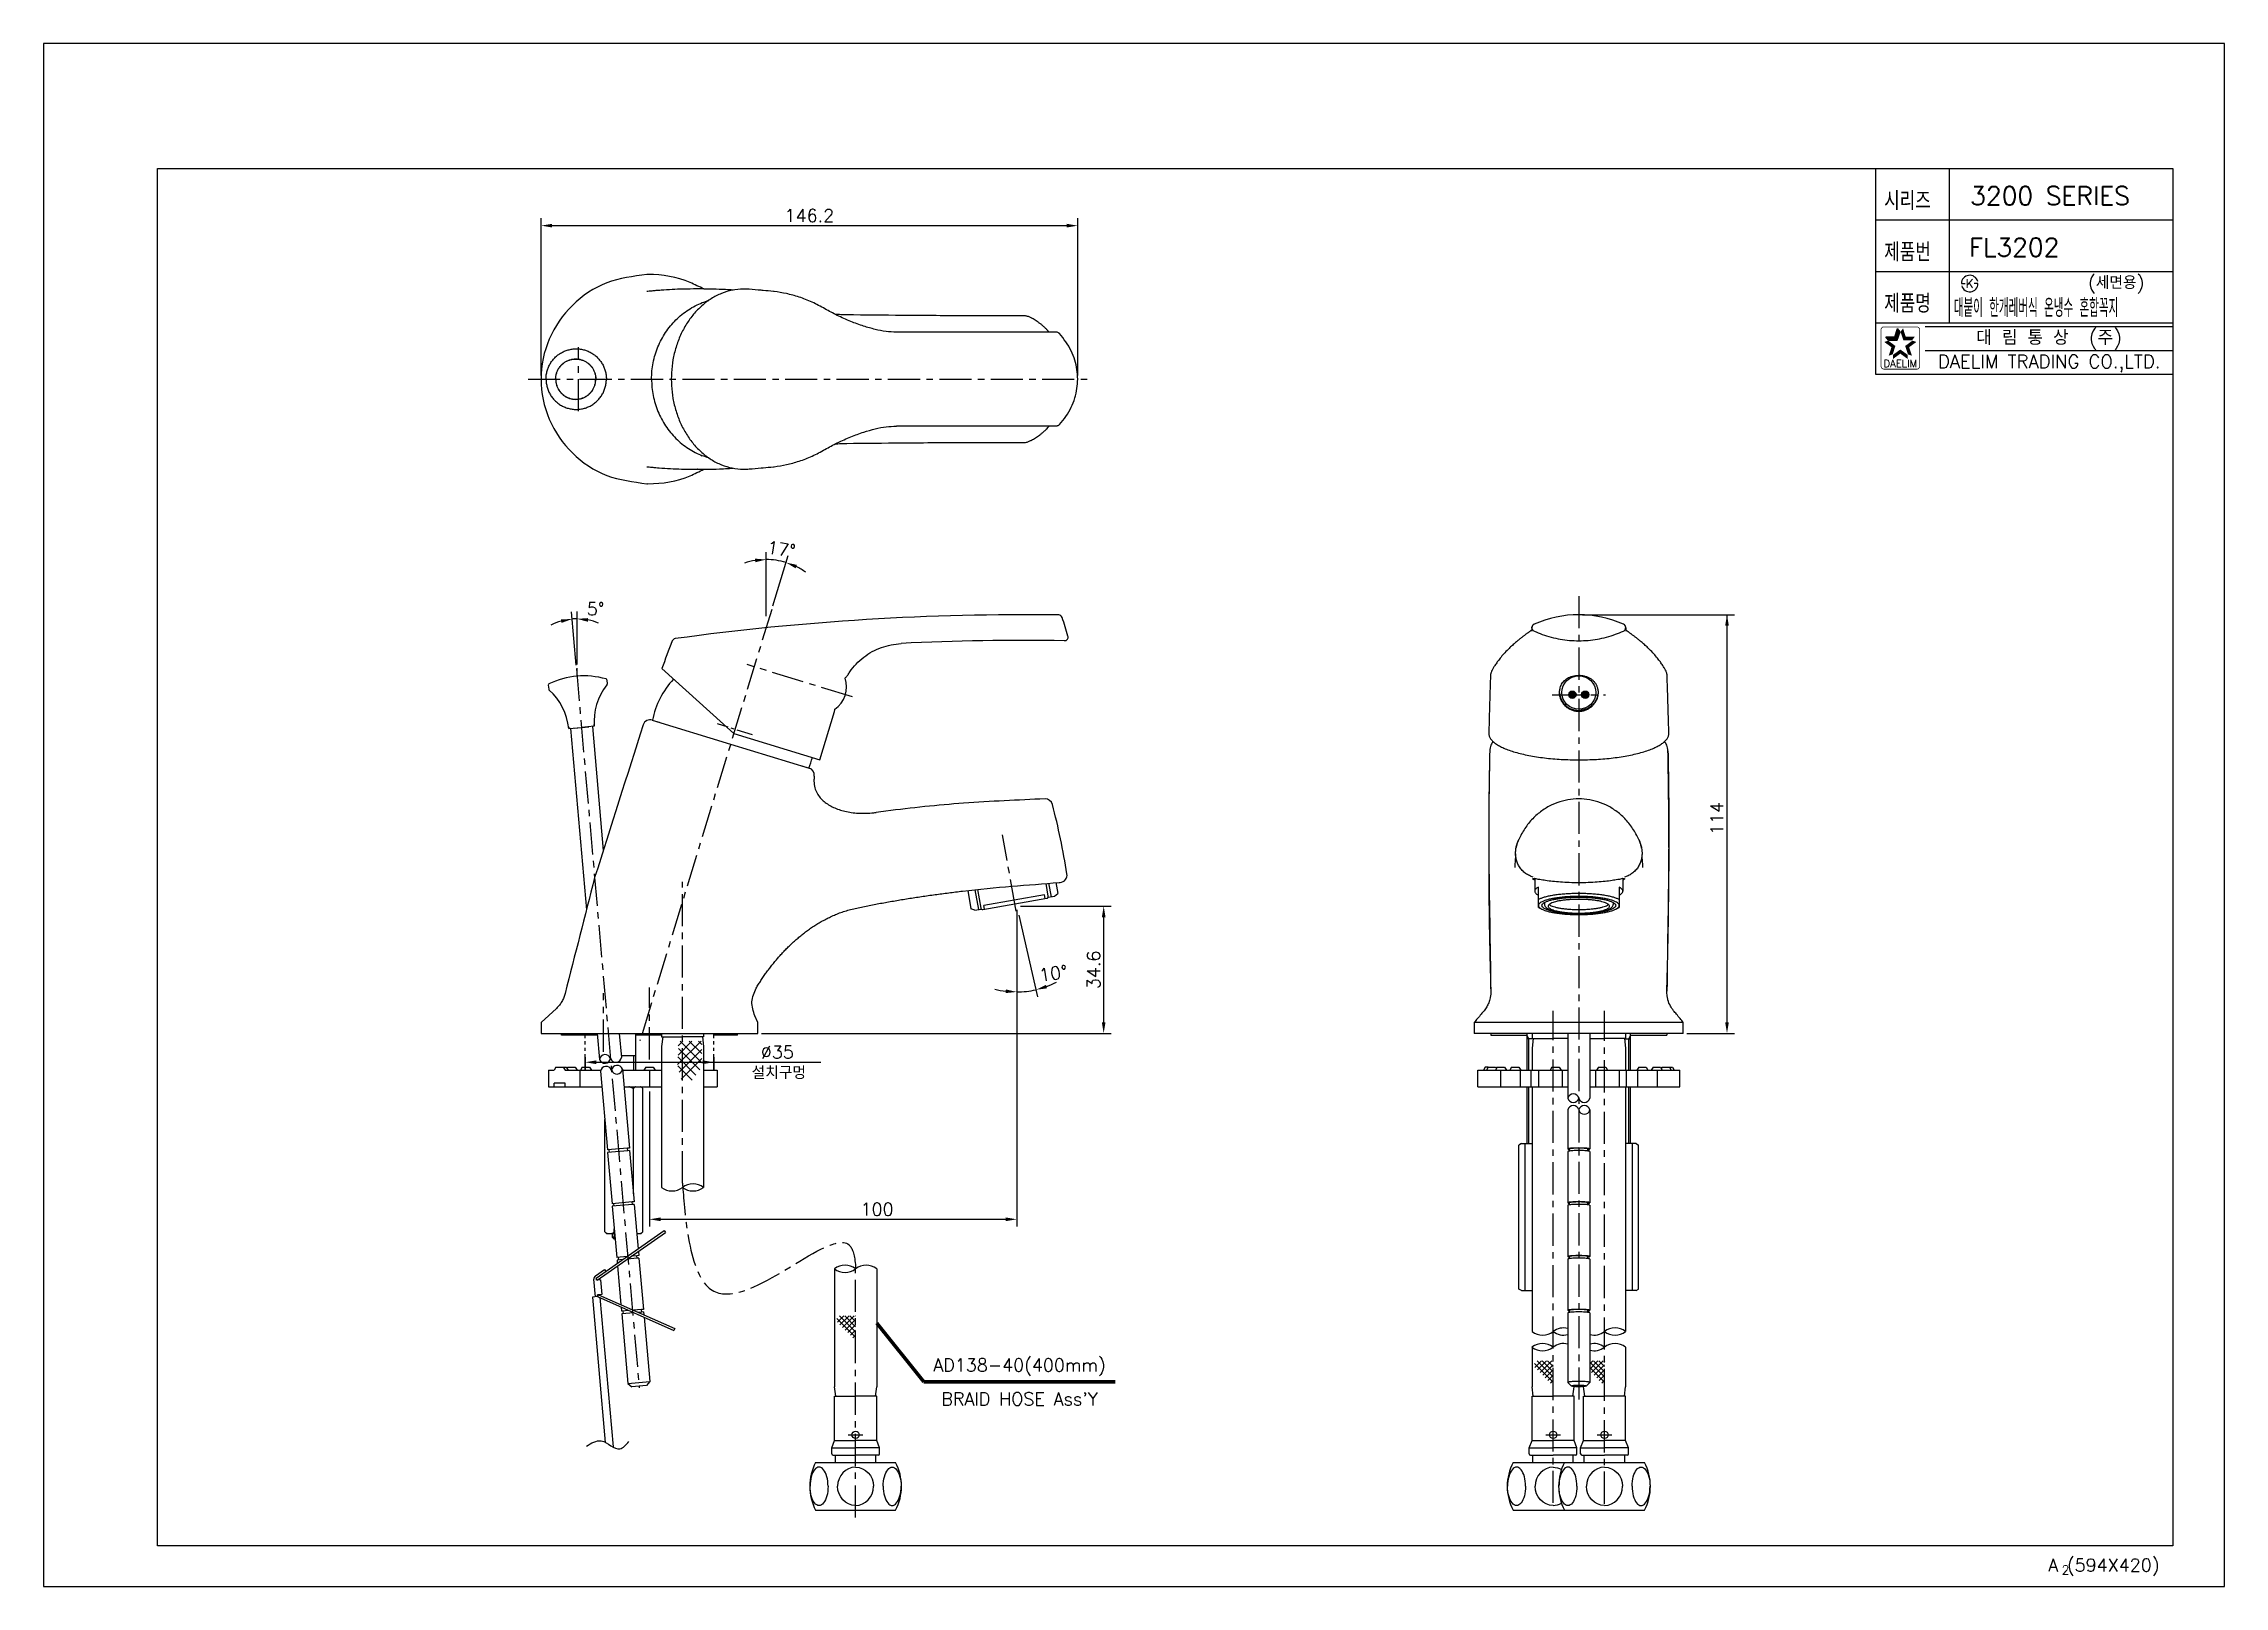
# Model space of a CAD drawing. Extents: x -5 to 589, y 15 to 435.
import ezdxf
from ezdxf.enums import TextEntityAlignment as Align

# ---------------------------------------------------------------- set-up
doc = ezdxf.new("R2010")
doc.units = 0
doc.header["$LTSCALE"] = 7
doc.header["$MEASUREMENT"] = 0
doc.linetypes.add('CENTER', pattern=[2, 1.25, -0.25, 0.25, -0.25])
doc.linetypes.add('PHANTOM', pattern=[2.5, 1.25, -0.25, 0.25, -0.25, 0.25, -0.25])
doc.layers.get('0').update_dxf_attribs({"color": 2, "linetype": 'CONTINUOUS'})
for name, color, linetype in [('CL', 1, 'CENTER'), ('DIM', 2, 'CONTINUOUS'), ('DWG', 7, 'CONTINUOUS'), ('PH', 3, 'PHANTOM')]:
    doc.layers.add(name, color=color, linetype=linetype)
doc.styles.add('GHS', font='ROMANS', dxfattribs={"bigfont": 'GHS'})
doc.styles.add('HAN', font='TXT.shx', dxfattribs={"bigfont": 'GHS.shx'})
doc.styles.add('ROMANS', font='romans')
doc.dimstyles.new('STANDARD$7', dxfattribs={"dimtxt": 3.5, "dimasz": 3, "dimexe": 1, "dimexo": 0.0625, "dimgap": 1, "dimtad": 1, "dimdec": 4, "dimzin": 0, "dimdsep": 46, "dimtxsty": 'GHS', "dimcen": 1, "dimclrt": 2, "dimadec": 0, "dimazin": 0, "dimtfac": 1, "dimtdec": 4, "dimtofl": 0, "dimtmove": 0, "dimatfit": 3, "dimfxl": 0, "dimtolj": 1, "dimtzin": 0, "dimarcsym": 0})

msp = doc.modelspace()

# ---------------------------------------------------------------- texts
at = {"color": 7, "style": 'GHS'}
for s, p in [('3200 SERIES', (541.51, 393.58)), ('FL3202', (531.74, 379.58))]:
    msp.add_text(s, height=5, dxfattribs=at).set_placement(p, align=Align.MIDDLE)
at = {"style": 'GHS'}
msp.add_text('(세면용)', height=3.5, dxfattribs=at).set_placement((551.88, 368.18))
at = {"style": 'GHS', "width": 0.5}
msp.add_text('대붙이 한개레버식 온냉수 혼합꼭지', height=5, dxfattribs=at).set_placement((515.29, 360.56))
at = {"layer": 'DIM', "char_height": 3.5, "attachment_point": 5, "style": 'GHS'}
for s, insert in [('\\A1;146.2', (203.58, 388.2)), ('\\A1;%%C35', (194.87, 160.44)), ('설치구멍', (195.26, 154.83)), ('\\A1;100', (222.01, 117.68)), ('AD138-40(400mm)', (260.81, 74.67)), ("BRAID HOSE Ass'Y", (260.81, 66.03))]:
    msp.add_mtext(s, dxfattribs=dict(at, insert=insert))
for s, insert, rotation in [('\\A1;17%%D', (195.94, 297.37), 351.5), ('\\A1;5%%D', (145.36, 281.12), 0.23377), ('114', (450.77, 224.06), 90), ('\\A1;34.6', (280.99, 182.85), 90), ('10%%d', (270.03, 181.89), 8)]:
    msp.add_mtext(s, dxfattribs=dict(at, insert=insert, rotation=rotation))

# ---------------------------------------------------------------- blocks, each defined once
blk = doc.blocks.new('KS')
at = {"layer": 'DIM'}
for p, q in [((-2.25, 0), (-1.75, 0)), ((-1.75, 0), (-1.25, 0)), ((1.75, 0), (1.25, 0)), ((2.25, 0), (1.75, 0))]:
    blk.add_line(p, q, dxfattribs=at)
for start, end in [(15, 180), (195, 0)]:
    blk.add_arc((0, 0), 2.25, start, end, dxfattribs=at)
at = {"layer": 'DIM', "style": 'HAN'}
blk.add_text('K', height=2.39, dxfattribs=at).set_placement((0, 0), align=Align.MIDDLE)
blk = doc.blocks.new('BORDER')
for p, q in [((1, 1), (0, 1)), ((0, 1), (0, 0)), ((1, 0), (1, 1)), ((0, 0), (1, 0))]:
    blk.add_line(p, q)
blk = doc.blocks.new('양식')
at = {"color": 4}
for p, q in [((1219, 386), (1768, 386)), ((1219, 11), (1219, 386)), ((1768, 386), (1768, 11)), ((1768, 11), (1219, 11))]:
    blk.add_line(p, q, dxfattribs=at)
at = {"color": 7}
for p, q in [((1687, 386), (1687, 330)), ((1707, 386), (1707, 344)), ((1687, 372), (1768, 372)), ((1687, 358), (1768, 358)), ((1687, 344), (1768, 344)), ((1687, 330), (1768, 330))]:
    blk.add_line(p, q, dxfattribs=at)
at = {"color": 2}
for p, q in [((1689.81, 340.18), (1692.24, 340.18)), ((1690.48, 339.27), (1689.81, 340.18)), ((1690.48, 339.27), (1692.9, 339.27)), ((1692.24, 340.18), (1692.99, 342.49)), ((1692.9, 339.27), (1693.65, 341.57)), ((1693.65, 341.57), (1692.99, 342.49))]:
    blk.add_line(p, q, dxfattribs=at)
at = {"color": 2, "linetype": 'Continuous'}
for p, q in [((1700.5, 343), (1768, 343)), ((1700.5, 336.5), (1768, 336.5))]:
    blk.add_line(p, q, dxfattribs=at)
at = {"color": 2, "linetype": 'Continuous', "const_width": 0.2}
for points in [[(1688.48, 342.13, -0.414214), (1689.23, 342.88)], [(1688.48, 332.13), (1688.48, 342.13, -1)], [(1689.23, 342.88), (1698.23, 342.88, -0.414214), (1698.98, 342.13, 0.043396)], [(1698.98, 342.13), (1698.98, 332.13, -0.414214), (1698.23, 331.38)], [(1698.23, 331.38), (1689.48, 331.38, -0.414214), (1688.48, 332.13, 0.672398)]]:
    blk.add_lwpolyline(points, format="xyb", dxfattribs=at)
at = {"color": 2}
for points in [[(1691.32, 337.35), (1692.4, 337.7), (1689.36, 338.78), (1690.43, 339.13)], [(1689.81, 340.18), (1690.48, 339.27), (1692.24, 340.18), (1692.9, 339.27)], [(1692.24, 340.18), (1692.9, 339.27), (1692.99, 342.49), (1693.65, 341.57)], [(1694.47, 342.49), (1693.8, 341.57), (1695.22, 340.18), (1694.55, 339.27)], [(1695.22, 340.18), (1694.55, 339.27), (1697.64, 340.18), (1696.98, 339.27)], [(1698.1, 338.78), (1697.02, 339.13), (1696.14, 337.35), (1695.06, 337.7)], [(1690.57, 335.05), (1691.65, 335.4), (1691.32, 337.35), (1692.4, 337.7)], [(1693.73, 335.6), (1693.73, 336.73), (1691.77, 334.18), (1691.77, 335.31)], [(1695.69, 334.18), (1695.69, 335.31), (1693.73, 335.6), (1693.73, 336.73)], [(1696.14, 337.35), (1695.06, 337.7), (1696.89, 335.05), (1695.81, 335.4)]]:
    blk.add_solid(points, dxfattribs=at)
at = {"xscale": 594, "yscale": 420, "zscale": 594}
blk.add_blockref('BORDER', (1188, 0), dxfattribs=at)
at = {"layer": 'DIM', "color": 4}
blk.add_blockref('KS', (1712.63, 354.68), dxfattribs=at)
at = {"color": 7, "linetype": 'Continuous'}
for s, height, style, p in [('대 림 통 상  (주)', 4, 'GHS', (1734.26, 339.7)), ('DAELIM TRADING CO.,LTD.', 3.6, 'ROMANS', (1734.26, 332.93))]:
    blk.add_text(s, height=height, dxfattribs=dict(at, style=style)).set_placement(p, align=Align.MIDDLE)
at = {"color": 2, "linetype": 'Continuous', "style": 'ROMANS'}
blk.add_text('DAELIM', height=2, dxfattribs=at).set_placement((1693.73, 331.93), align=Align.CENTER)
at = {"color": 7, "style": 'GHS'}
for s, height, p in [('A (594X420)', 3.5, (1734.01, 4.03)), ('2', 2.5, (1737.67, 3.19))]:
    blk.add_text(s, height=height, dxfattribs=at).set_placement(p)
at = {"layer": 'DIM', "style": 'GHS', "width": 0.8}
for s, p in [('시리즈', (1689.34, 374.73)), ('제품번', (1689.34, 360.73)), ('제품명', (1689.34, 346.73))]:
    blk.add_text(s, height=5, dxfattribs=at).set_placement(p)

# ---------------------------------------------------------------- hatches: boundary and pattern name
at = {"layer": 'DWG'}
h = msp.add_hatch(color=1, dxfattribs=at)
h.paths.add_polyline_path([(410.41, 257.75, 1), (412.41, 257.75)])
h.paths.add_polyline_path([(412.41, 257.75, 1), (410.41, 257.75)])
h = msp.add_hatch(color=5, dxfattribs=at)
h.paths.add_polyline_path([(413.91, 257.75, 1), (415.91, 257.75)])
h.paths.add_polyline_path([(415.91, 257.75, 1), (413.91, 257.75)])

# ---------------------------------------------------------------- linework, layer by layer
at = {"layer": 'CL', "color": 2, "linetype": 'CENTER'}
msp.add_line((140.71, 334.91), (140.71, 352.41), dxfattribs=at)
at = {"layer": 'CL'}
for p, q in [((126.99, 343.66), (280.47, 343.66)), ((193.31, 280.94), (157.41, 163.53)), ((140.11, 264.78), (157.24, 69.03)), ((215.29, 257.16), (186.63, 265.93)), ((405.91, 257.75), (420.41, 257.75)), ((259.88, 198.82), (256.22, 219.6)), ((169.03, 124.74), (169.03, 206.76)), ((147.46, 160.55), (147.46, 176.49)), ((160.03, 158.48), (160.03, 178)), ((216.17, 33.74), (216.17, 101.44))]:
    msp.add_line(p, q, dxfattribs=at)
at = {"layer": 'CL', "linetype": 'CENTER'}
for p, q in [((413.16, 284.59), (413.16, 64.89)), ((406.16, 37.72), (406.16, 171.67)), ((420.16, 37.48), (420.16, 171.67))]:
    msp.add_line(p, q, dxfattribs=at)
at = {"layer": 'CL', "ltscale": 0.5}
msp.add_line((188.12, 246.86), (178.56, 249.78), dxfattribs=at)
at = {"layer": 'CL'}
msp.add_open_spline([(169.03, 124.74), (169.39, 119.9), (171.38, 75.98), (207.82, 112.31), (215.87, 108.02), (216.17, 101.44)], degree=3, knots=[0, 0, 0, 0, 24.64632, 60.35232, 70.475896, 70.475896, 70.475896, 70.475896], dxfattribs=at)
at = {"layer": 'DIM'}
for p, q in [((130.49, 344.66), (130.49, 387.45)), ((276.66, 344.66), (276.66, 387.45)), ((133.49, 385.45), (273.66, 385.45)), ((191.79, 279.1), (191.79, 296.54)), ((193.61, 281.9), (197.81, 295.64)), ((140.03, 265.78), (138.75, 280.33)), ((140.29, 265.97), (140.29, 280.4)), ((414.16, 279.52), (455.52, 279.52)), ((453.52, 279.59), (453.52, 168.53)), ((140.29, 262.79), (140.29, 264.97)), ((260.06, 199.17), (260.06, 112.93)), ((260.63, 197.69), (265.76, 175.47)), ((261.06, 200.17), (285.74, 200.17)), ((283.74, 168.53), (283.74, 197.17)), ((190.58, 165.53), (285.74, 165.53)), ((442.62, 165.53), (455.52, 165.53)), ((142.53, 159.04), (142.53, 155.69)), ((145.53, 157.69), (206.7, 157.69)), ((177.53, 159.04), (177.53, 155.69)), ((160.03, 149.71), (160.03, 112.93)), ((163.03, 114.93), (257.06, 114.93))]:
    msp.add_line(p, q, dxfattribs=at)
for centre, radius, start, end in [((191.79, 275.98), 18.56, 99.26953, 108.53906), ((191.79, 275.98), 18.56, 73, 90), ((191.79, 275.98), 18.56, 54.46094, 63.73047), ((140.29, 262.79), 15.61, 106.02967, 117.05934), ((140.29, 262.79), 15.61, 90, 95), ((140.29, 262.79), 15.61, 67.94066, 78.97033), ((260.06, 200.17), 23.34, 290.3693, 297.7386), ((260.06, 200.17), 23.34, 255.2614, 262.6307), ((260.06, 200.17), 23.34, 270, 283)]:
    msp.add_arc(centre, radius, start, end, dxfattribs=at)
for points in [[(133.49, 385.95), (133.49, 384.95), (130.49, 385.45)], [(273.66, 385.95), (273.66, 384.95), (276.66, 385.45)], [(188.76, 294.79), (188.84, 293.8), (191.79, 294.54)], [(199.83, 292.16), (200.19, 293.09), (197.22, 293.73)], [(453.02, 276.52), (454.02, 276.52), (453.52, 279.52)], [(135.89, 278.28), (136.07, 277.3), (138.93, 278.34)], [(143.23, 277.61), (143.32, 278.6), (140.29, 278.4)], [(283.24, 197.17), (284.24, 197.17), (283.74, 200.17)], [(268.32, 177.81), (268.04, 178.76), (265.31, 177.42)], [(257.1, 177.52), (257.03, 176.52), (260.06, 176.83)], [(283.24, 168.53), (284.24, 168.53), (283.74, 165.53)], [(453.02, 168.53), (454.02, 168.53), (453.52, 165.53)], [(145.53, 158.19), (145.53, 157.19), (142.53, 157.69)], [(174.53, 158.19), (174.53, 157.19), (177.53, 157.69)], [(163.03, 115.43), (163.03, 114.43), (160.03, 114.93)], [(257.06, 115.43), (257.06, 114.43), (260.06, 114.93)]]:
    msp.add_solid(points, dxfattribs=at)
at = {"layer": 'DWG', "color": 7, "linetype": 'Continuous'}
for p, q in [((159.28, 367.51), (159.27, 367.51)), ((173.06, 368.21), (173, 368.21)), ((182.61, 367.92), (182.6, 367.92)), ((193.77, 367.52), (193.82, 367.52)), ((207.83, 362.8), (207.83, 362.8)), ((213.74, 361.15), (213.74, 361.15)), ((270.89, 356.44), (227.28, 356.44)), ((262.2, 360.89), (262.2, 360.89)), ((268.53, 356.86), (268.53, 356.86)), ((270.89, 330.88), (227.28, 330.88)), ((268.53, 330.47), (268.53, 330.47)), ((207.83, 324.53), (207.83, 324.53)), ((213.74, 326.18), (213.74, 326.18)), ((262.2, 326.44), (262.2, 326.44)), ((159.27, 319.82), (159.28, 319.82)), ((173.09, 319.11), (173.06, 319.11)), ((193.77, 319.8), (193.77, 319.8)), ((163.36, 264.85), (182.99, 247.17)), ((160.78, 250.82), (182.11, 244.3)), ((160.78, 250.82), (162.7, 250.24)), ((206.42, 240.01), (210.44, 253.16)), ((138.52, 248.58), (142.84, 199.16)), ((144.5, 249.1), (147.45, 215.38)), ((182.11, 244.3), (203.52, 237.76)), ((182.99, 247.17), (206.42, 240.01)), ((201.52, 238.37), (203.51, 237.76)), ((246.71, 204.45), (247.58, 199.48)), ((248.65, 204.66), (249.6, 199.25)), ((249.35, 204.73), (250.24, 199.66)), ((250.82, 199.26), (268.25, 202.33)), ((267.59, 203.23), (251.14, 200.33)), ((267.76, 202.24), (267.59, 203.23)), ((268.66, 202.91), (268.04, 206.39)), ((268.61, 202.6), (270.33, 202.9)), ((268.75, 206.44), (269.4, 202.74)), ((270.33, 202.9), (271.22, 203.64)), ((270.7, 206.58), (271.22, 203.64)), ((248.67, 199.08), (247.58, 199.48)), ((248.67, 199.08), (250.39, 199.38)), ((251.31, 199.34), (251.14, 200.33)), ((134.66, 172.35), (130.49, 168.53)), ((130.49, 168.53), (130.49, 165.53)), ((189.58, 168.53), (188.72, 170.3)), ((189.58, 165.53), (189.58, 168.53)), ((384.69, 168.53), (384.69, 165.53)), ((441.62, 165.53), (441.62, 168.53)), ((130.49, 165.53), (160.03, 165.53)), ((136.03, 165.03), (136.03, 165.53)), ((145.83, 165.03), (136.03, 165.03)), ((145.79, 165.53), (146.4, 158.47)), ((151.81, 165.53), (152.38, 158.99)), ((156.18, 165.53), (156.18, 155.53)), ((163.28, 165.03), (156.18, 165.03)), ((160.03, 165.53), (189.58, 165.53)), ((184.03, 165.03), (177.78, 165.03)), ((184.03, 165.03), (184.03, 165.53)), ((441.62, 165.53), (384.69, 165.53)), ((399.06, 155.53), (399.06, 165.53)), ((400.74, 164.02), (399.06, 164.02)), ((410.16, 165.53), (410.16, 147.91)), ((416.16, 165.53), (416.16, 147.91)), ((425.58, 164.02), (427.26, 164.02)), ((427.26, 155.53), (427.26, 165.53)), ((132.53, 155.53), (132.53, 151.03)), ((132.53, 155.53), (134.03, 155.53)), ((134.53, 156.33), (134.03, 155.53)), ((134.53, 156.33), (136.53, 156.33)), ((136.53, 156.33), (137.03, 155.53)), ((136.63, 156.33), (137.37, 156.33)), ((137.03, 155.53), (146.66, 155.53)), ((137.37, 156.33), (137.87, 155.53)), ((137.82, 156.33), (137.59, 155.97)), ((137.82, 156.33), (139.82, 156.33)), ((139.82, 156.33), (140.32, 155.53)), ((141.03, 155.53), (141.03, 151.03)), ((141.71, 156.33), (141.21, 155.53)), ((141.71, 156.33), (143.71, 156.33)), ((143.71, 156.33), (144.21, 155.53)), ((146.68, 155.26), (148.56, 133.82)), ((152.66, 155.79), (154.54, 134.34)), ((152.68, 155.53), (163.28, 155.53)), ((159.03, 156.33), (158.53, 155.53)), ((159.03, 156.33), (161.03, 156.33)), ((160.03, 155.53), (160.03, 151.03)), ((161.03, 156.33), (161.53, 155.53)), ((174.78, 155.53), (178.5, 155.53)), ((178.5, 155.53), (178.5, 151.03)), ((385.66, 155.53), (410.16, 155.53)), ((385.66, 151.03), (385.66, 155.53)), ((387.66, 156.33), (387.16, 155.53)), ((388.45, 156.33), (387.66, 156.33)), ((388.49, 156.33), (387.99, 155.53)), ((388.49, 156.33), (390.49, 156.33)), ((390.94, 156.33), (390.44, 155.53)), ((390.49, 156.33), (390.72, 155.97)), ((390.94, 156.33), (392.94, 156.33)), ((391.83, 155.53), (391.83, 151.03)), ((392.94, 156.33), (393.44, 155.53)), ((394.83, 156.33), (394.33, 155.53)), ((394.83, 156.33), (396.83, 156.33)), ((396.83, 156.33), (397.33, 155.53)), ((397.16, 155.53), (397.16, 151.03)), ((400.16, 151.03), (400.16, 155.53)), ((402.16, 155.53), (402.16, 151.03)), ((405.82, 156.33), (405.32, 155.53)), ((405.82, 156.33), (407.82, 156.33)), ((407.82, 156.33), (408.32, 155.53)), ((408.66, 155.53), (408.66, 151.03)), ((416.16, 155.53), (440.66, 155.53)), ((417.66, 155.53), (417.66, 151.03)), ((418.5, 156.33), (418, 155.53)), ((418.5, 156.33), (420.5, 156.33)), ((420.5, 156.33), (421, 155.53)), ((424.16, 155.53), (424.16, 151.03)), ((426.16, 151.03), (426.16, 155.53)), ((429.48, 156.33), (428.98, 155.53)), ((429.16, 155.53), (429.16, 151.03)), ((429.48, 156.33), (431.48, 156.33)), ((431.48, 156.33), (431.98, 155.53)), ((433.38, 156.33), (432.88, 155.53)), ((433.38, 156.33), (435.38, 156.33)), ((434.48, 155.53), (434.48, 151.03)), ((435.38, 156.33), (435.88, 155.53)), ((435.82, 156.33), (435.6, 155.97)), ((435.82, 156.33), (438.66, 156.33)), ((437.82, 156.33), (438.32, 155.53)), ((438.66, 156.33), (439.16, 155.53)), ((440.66, 151.03), (440.66, 155.53)), ((132.53, 151.03), (147.06, 151.03)), ((134.03, 151.03), (134.03, 152.03)), ((137.03, 152.03), (134.03, 152.03)), ((137.03, 151.03), (137.03, 152.03)), ((153.08, 151.03), (163.28, 151.03)), ((155.63, 121.83), (155.63, 150.53)), ((157.73, 151.03), (158.23, 150.53)), ((158.23, 111.53), (158.23, 150.53)), ((174.78, 151.03), (178.5, 151.03)), ((385.66, 151.03), (410.16, 151.03)), ((399.06, 135.54), (399.06, 151.03)), ((416.16, 151.03), (440.66, 151.03)), ((427.26, 135.54), (427.26, 151.03)), ((410.16, 144.7), (410.16, 134.08)), ((416.16, 144.7), (416.16, 134.08)), ((147.84, 111.53), (147.84, 142.07)), ((154.04, 134.3), (148.56, 133.82)), ((154.1, 133.6), (148.62, 133.12)), ((148.62, 133.12), (149.84, 119.17)), ((149.12, 133.16), (149.06, 133.86)), ((154.54, 134.34), (154.04, 134.3)), ((154.1, 133.6), (154.04, 134.3)), ((154.6, 133.64), (154.1, 133.6)), ((154.6, 133.64), (155.82, 119.7)), ((397.56, 135.54), (396.86, 135.14)), ((396.86, 95.94), (396.86, 135.14)), ((397.56, 135.54), (400.41, 135.54)), ((410.16, 133.38), (410.16, 119.43)), ((410.66, 133.53), (410.66, 134.08)), ((415.66, 133.53), (415.66, 134.08)), ((416.16, 133.38), (416.16, 119.43)), ((428.76, 135.54), (425.91, 135.54)), ((427.76, 95.54), (427.76, 135.54)), ((428.76, 135.54), (429.45, 135.14)), ((429.45, 95.94), (429.45, 135.14)), ((155.32, 119.65), (149.84, 119.17)), ((155.38, 118.96), (149.9, 118.48)), ((150.4, 118.52), (150.34, 119.22)), ((155.82, 119.7), (155.32, 119.65)), ((155.38, 118.96), (155.32, 119.65)), ((155.88, 119), (155.38, 118.96)), ((155.88, 119), (156.94, 106.89)), ((410.66, 118.88), (410.66, 119.43)), ((415.66, 118.88), (415.66, 119.43)), ((149.9, 118.48), (151.12, 104.53)), ((410.16, 118.74), (410.16, 104.79)), ((416.16, 118.74), (416.16, 104.79)), ((147.84, 111.53), (148.34, 111.03)), ((148.34, 111.03), (150.55, 111.03)), ((149.88, 111.03), (149.88, 110.03)), ((149.88, 110.03), (150.38, 109.53)), ((150.64, 110.03), (149.88, 110.03)), ((150.69, 109.53), (150.38, 109.53)), ((150.44, 111.53), (150.44, 112.38)), ((156.58, 111.03), (157.73, 111.03)), ((158.23, 111.53), (157.73, 111.03)), ((153.91, 104.77), (151.12, 104.53)), ((152.76, 103.97), (151.18, 103.83)), ((151.18, 103.83), (151.26, 102.93)), ((151.32, 102.24), (152.24, 91.71)), ((151.68, 103.88), (151.62, 104.57)), ((156.66, 104.31), (153.96, 104.07)), ((156.6, 105.01), (155.11, 104.88)), ((157.1, 105.05), (156.6, 105.01)), ((156.66, 104.31), (156.6, 105.01)), ((157.16, 104.35), (156.66, 104.31)), ((157, 106.2), (157.1, 105.05)), ((157.16, 104.35), (158.38, 90.41)), ((410.16, 104.09), (410.16, 90.15)), ((410.66, 104.24), (410.66, 104.79)), ((415.66, 104.24), (415.66, 104.79)), ((416.16, 104.09), (416.16, 90.15)), ((428.76, 95.54), (425.91, 95.54)), ((428.76, 95.54), (429.45, 95.94)), ((152.3, 91.03), (152.4, 89.88)), ((154.47, 90.07), (152.4, 89.88)), ((155.8, 89.48), (152.47, 89.19)), ((152.47, 89.19), (154.12, 70.26)), ((152.96, 89.23), (152.9, 89.93)), ((157.88, 90.36), (155.71, 90.17)), ((157.94, 89.67), (157.04, 89.59)), ((158.38, 90.41), (157.88, 90.36)), ((157.94, 89.67), (157.88, 90.36)), ((158.44, 89.71), (157.94, 89.67)), ((158.44, 89.71), (158.51, 88.93)), ((410.16, 89.45), (410.16, 70.52)), ((410.66, 89.59), (410.66, 90.15)), ((415.66, 89.59), (415.66, 90.15)), ((416.16, 89.45), (416.16, 70.52)), ((158.57, 88.25), (160.1, 70.78)), ((154.12, 70.26), (160.1, 70.78)), ((154.12, 70.26), (155.2, 69.35)), ((159.19, 69.7), (155.2, 69.35)), ((160.1, 70.78), (159.19, 69.7)), ((410.17, 70.5), (411.17, 69.51)), ((411.17, 69.51), (411.16, 69.53)), ((416.15, 70.5), (415.15, 69.51)), ((415.16, 69.53), (415.15, 69.51)), ((416.16, 70.52), (416.15, 70.5))]:
    msp.add_line(p, q, dxfattribs=at)
at = {"layer": 'DWG', "color": 7}
for p, q in [((400.38, 275.97), (400.38, 275.01)), ((425.94, 275.97), (425.94, 275.01)), ((394.19, 270.37), (394.19, 270.37)), ((432.13, 270.37), (432.13, 270.37)), ((389.12, 263.17), (389.12, 263.17)), ((389.13, 263.27), (389.13, 263.28)), ((437.19, 263.27), (437.19, 263.28)), ((437.19, 263.17), (437.19, 263.17)), ((388.64, 247.32), (388.64, 247.19)), ((437.68, 247.19), (437.68, 247.32)), ((388.88, 242.48), (388.88, 242.47)), ((437.44, 242.47), (437.44, 242.48)), ((388.61, 215.72), (388.61, 214.86)), ((396.78, 218.29), (396.78, 218.29)), ((429.54, 218.29), (429.54, 218.29)), ((437.71, 216.12), (437.71, 215.72)), ((395.69, 210.7), (395.69, 210.69)), ((430.62, 210.69), (430.62, 210.7)), ((401.16, 207.71), (401.16, 204.26)), ((402.16, 199.84), (402.16, 205.34)), ((424.16, 205.34), (424.16, 199.84)), ((425.16, 207.71), (425.16, 204.26)), ((402.16, 199.84), (403.08, 199.37)), ((403.81, 201.19), (403.81, 200.65)), ((422.51, 201.19), (422.51, 200.65)), ((423.24, 199.37), (424.16, 199.84)), ((389.08, 175.63), (389.09, 175.63)), ((389.17, 177.01), (389.17, 177.01)), ((437.23, 175.6), (437.23, 175.64)), ((441.62, 168.53), (384.69, 168.53)), ((438.96, 171.73), (438.96, 171.73)), ((398.56, 95.54), (398.56, 135.54)), ((397.56, 95.54), (396.86, 95.94)), ((397.56, 95.54), (400.41, 95.54))]:
    msp.add_line(p, q, dxfattribs=at)
at = {"layer": 'DWG'}
for p, q in [((148.41, 261.78), (148.51, 260.62)), ((132.47, 260.39), (132.57, 259.22)), ((138.02, 248.54), (141.51, 248.84)), ((139.52, 248.67), (143.5, 249.01)), ((145, 249.15), (141.51, 248.84)), ((163.28, 165.53), (163.28, 164.59)), ((163.63, 164.59), (163.28, 161.99)), ((163.28, 164.59), (169.03, 164.59)), ((163.28, 161.99), (163.28, 123.62)), ((167.68, 157.04), (174.07, 163.43)), ((167.8, 159.65), (171.59, 163.43)), ((167.85, 162.17), (169.12, 163.43)), ((173.74, 155.62), (167.91, 161.46)), ((168.09, 154.98), (174.28, 161.18)), ((174.28, 157.55), (168.41, 163.43)), ((174.78, 164.59), (169.03, 164.59)), ((174.28, 160.03), (170.88, 163.43)), ((174.28, 162.5), (173.36, 163.43)), ((174.43, 164.59), (174.78, 161.99)), ((174.78, 165.53), (174.78, 164.59)), ((174.78, 161.99), (174.78, 123.62)), ((389.16, 165.03), (399.06, 165.03)), ((399.56, 164.02), (399.06, 164.88)), ((399.56, 155.53), (399.56, 164.02)), ((400.41, 165.53), (400.41, 164.16)), ((400.76, 164.16), (400.41, 161.56)), ((400.41, 164.16), (406.16, 164.16)), ((400.41, 161.56), (400.41, 155.53)), ((410.16, 164.16), (406.16, 164.16)), ((416.16, 164.16), (420.16, 164.16)), ((425.91, 164.16), (420.16, 164.16)), ((425.56, 164.16), (425.91, 161.56)), ((425.91, 165.53), (425.91, 164.16)), ((425.91, 161.56), (425.91, 155.53)), ((426.76, 164.02), (427.26, 164.88)), ((426.76, 155.53), (426.76, 164.02)), ((427.26, 165.03), (437.16, 165.03)), ((171.64, 152.78), (167.71, 156.7)), ((172.69, 154.2), (167.75, 159.14)), ((168.64, 153.05), (174.28, 158.7)), ((399.56, 135.54), (399.56, 151.03)), ((400.41, 151.03), (400.41, 84.38)), ((425.91, 151.03), (425.91, 84.38)), ((426.76, 135.54), (426.76, 151.03)), ((164.07, 111.86), (164.42, 111.37)), ((210.42, 101.44), (210.42, 69.34)), ((221.92, 101.44), (221.92, 69.34)), ((166.9, 85.22), (166.65, 84.67)), ((400.41, 80.12), (400.41, 69.34)), ((425.91, 80.12), (425.91, 69.34)), ((210.77, 66.74), (210.42, 69.34)), ((210.42, 54.74), (210.42, 66.74)), ((210.42, 66.74), (216.17, 66.74)), ((221.92, 66.74), (216.17, 66.74)), ((221.57, 66.74), (221.92, 69.34)), ((221.92, 54.74), (221.92, 66.74)), ((400.76, 66.74), (400.41, 69.34)), ((400.41, 66.74), (406.16, 66.74)), ((400.41, 54.74), (400.41, 66.74)), ((411.91, 66.74), (406.16, 66.74)), ((411.56, 66.74), (411.91, 69.34)), ((411.91, 69.39), (411.91, 69.34)), ((411.91, 54.74), (411.91, 66.74)), ((414.76, 66.74), (414.41, 69.34)), ((414.41, 54.74), (414.41, 66.74)), ((414.41, 66.74), (420.16, 66.74)), ((425.91, 66.74), (420.16, 66.74)), ((425.56, 66.74), (425.91, 69.34)), ((425.91, 54.74), (425.91, 66.74)), ((209.67, 52.74), (210.42, 54.74)), ((210.42, 54.74), (216.17, 54.74)), ((221.92, 54.74), (216.17, 54.74)), ((222.67, 52.74), (221.92, 54.74)), ((399.66, 52.74), (400.41, 54.74)), ((400.41, 54.74), (406.16, 54.74)), ((411.91, 54.74), (406.16, 54.74)), ((412.66, 52.74), (411.91, 54.74)), ((413.66, 52.74), (414.41, 54.74)), ((414.41, 54.74), (420.16, 54.74)), ((425.91, 54.74), (420.16, 54.74)), ((426.66, 52.74), (425.91, 54.74)), ((205.27, 48.74), (216.17, 48.74)), ((209.67, 51.09), (209.67, 52.74)), ((209.67, 52.74), (216.17, 52.74)), ((210.02, 50.74), (216.17, 50.74)), ((210.67, 48.74), (210.67, 50.74)), ((210.67, 50.74), (216.17, 50.74)), ((222.67, 52.74), (216.17, 52.74)), ((221.67, 50.74), (216.17, 50.74)), ((222.32, 50.74), (216.17, 50.74)), ((216.17, 48.74), (227.07, 48.74)), ((221.67, 48.74), (221.67, 50.74)), ((222.67, 51.09), (222.67, 52.74)), ((395.26, 48.74), (406.16, 48.74)), ((399.66, 52.74), (406.16, 52.74)), ((399.66, 51.09), (399.66, 52.74)), ((400.01, 50.74), (406.16, 50.74)), ((400.66, 50.74), (406.16, 50.74)), ((400.66, 48.74), (400.66, 50.74)), ((412.66, 52.74), (406.16, 52.74)), ((412.31, 50.74), (406.16, 50.74)), ((411.66, 50.74), (406.16, 50.74)), ((406.16, 48.74), (409.26, 48.74)), ((409.26, 48.74), (420.16, 48.74)), ((411.66, 48.74), (411.66, 50.74)), ((412.66, 51.09), (412.66, 52.74)), ((413.66, 51.09), (413.66, 52.74)), ((413.66, 52.74), (420.16, 52.74)), ((414.01, 50.74), (420.16, 50.74)), ((414.66, 48.74), (414.66, 50.74)), ((414.66, 50.74), (420.16, 50.74)), ((426.66, 52.74), (420.16, 52.74)), ((425.66, 50.74), (420.16, 50.74)), ((426.31, 50.74), (420.16, 50.74)), ((420.16, 48.74), (431.06, 48.74)), ((425.66, 48.74), (425.66, 50.74)), ((426.66, 51.09), (426.66, 52.74)), ((205.27, 35.74), (216.17, 35.74)), ((216.17, 35.74), (227.07, 35.74)), ((395.26, 35.74), (406.16, 35.74)), ((406.16, 35.74), (409.26, 35.74)), ((409.26, 35.74), (420.16, 35.74)), ((420.16, 35.74), (431.06, 35.74))]:
    msp.add_line(p, q, dxfattribs=at)
at = {"layer": 'DWG', "color": 2, "linetype": 'Continuous'}
for p, q in [((268.52, 202.47), (268.66, 202.72)), ((251.17, 199.32), (251.28, 199.52)), ((183.99, 165.03), (184.03, 165.13)), ((155.63, 159.53), (155.63, 155.53)), ((132.53, 151.03), (132.56, 151.03)), ((150.43, 111.03), (150.43, 109.53))]:
    msp.add_line(p, q, dxfattribs=at)
at = {"layer": 'DWG', "linetype": 'CENTER'}
for p, q in [((389.16, 165.53), (389.16, 165.03)), ((437.16, 165.53), (437.16, 165.03)), ((214.17, 56.24), (218.17, 56.24)), ((404.16, 56.24), (408.16, 56.24)), ((418.16, 56.24), (422.16, 56.24))]:
    msp.add_line(p, q, dxfattribs=at)
at = {"layer": 'DWG', "color": 0}
for p, q in [((145.47, 98.88), (164.07, 111.86)), ((145.81, 98.39), (164.42, 111.37)), ((145.31, 99.51), (147.81, 101.25)), ((147.81, 101.25), (148.16, 100.76)), ((145.31, 93.81), (144.89, 98.6)), ((145.47, 98.88), (145.51, 98.36)), ((145.81, 98.39), (145.47, 98.88)), ((146.73, 98.47), (145.51, 98.36)), ((146.73, 98.47), (147.07, 94.49)), ((145.87, 93.88), (144.48, 93.76)), ((144.48, 93.76), (147.99, 54.21)), ((147.07, 94.49), (145.86, 94.38)), ((145.91, 93.86), (145.86, 94.38)), ((145.88, 93.88), (166.65, 84.67)), ((146.16, 94.41), (145.91, 93.86)), ((146.16, 94.41), (166.9, 85.22)), ((146.5, 93.6), (150.11, 52.95))]:
    msp.add_line(p, q, dxfattribs=at)
at = {"layer": 'DWG', "color": 2}
for p, q in [((211.09, 87.94), (216.17, 82.86)), ((211.21, 86.9), (212.96, 88.65)), ((211.8, 88.65), (216.17, 84.28)), ((211.92, 86.19), (214.38, 88.65)), ((212.62, 85.48), (215.79, 88.65)), ((213.21, 88.65), (216.17, 85.69)), ((213.33, 84.77), (216.17, 87.61)), ((214.04, 84.07), (216.17, 86.2)), ((214.63, 88.65), (216.17, 87.11)), ((214.75, 83.36), (216.17, 84.78)), ((215.45, 82.65), (216.17, 83.37)), ((216.04, 88.65), (216.17, 88.52)), ((216.16, 81.95), (216.17, 81.95)), ((401.08, 75.66), (406.16, 70.58)), ((401.2, 74.61), (402.95, 76.37)), ((401.79, 76.37), (406.16, 72)), ((401.91, 73.91), (404.37, 76.37)), ((402.61, 73.2), (405.78, 76.37)), ((403.2, 76.37), (406.16, 73.41)), ((403.32, 72.49), (406.16, 75.33)), ((404.03, 71.79), (406.16, 73.92)), ((404.62, 76.37), (406.16, 74.82)), ((404.73, 71.08), (406.16, 72.5)), ((406.03, 76.37), (406.16, 76.24)), ((416.16, 75.57), (416.95, 76.37)), ((416.16, 74.16), (418.37, 76.37)), ((416.16, 76), (420.16, 72)), ((416.16, 74.58), (420.16, 70.58)), ((416.61, 73.2), (419.78, 76.37)), ((417.2, 76.37), (420.16, 73.41)), ((417.32, 72.49), (420.16, 75.33)), ((418.03, 71.79), (420.16, 73.92)), ((418.62, 76.37), (420.16, 74.82)), ((418.73, 71.08), (420.16, 72.5)), ((420.03, 76.37), (420.16, 76.24)), ((405.44, 70.37), (406.16, 71.09)), ((419.44, 70.37), (420.16, 71.09)), ((420.15, 69.66), (420.16, 69.67))]:
    msp.add_line(p, q, dxfattribs=at)
at = {"layer": 'DWG'}
for centre in [(411.41, 257.75), (414.91, 257.75), (216.17, 56.24), (406.16, 56.24), (420.16, 56.24)]:
    msp.add_circle(centre, 1, dxfattribs=at)
at = {"layer": 'DWG', "color": 7, "linetype": 'Continuous'}
for centre, radius, start, end in [((159.92, 341.59), 30.54, 90.5665, 91.11386), ((159.93, 341.79), 30.34, 68.42468, 90.59278), ((159.92, 345.74), 30.54, 268.88617, 269.43349), ((159.93, 345.53), 30.34, 269.40722, 291.57536), ((262.19, -420.48), 700, 89.23775, 97.81349), ((271.48, 278.46), 1, 18.06585, 89.23775), ((82.3, 216.75), 200, 16.55077, 18.06566), ((273.05, 273.44), 1, 269.10301, 16.55077), ((167.16, 272.03), 1, 97.81349, 158.86888), ((262.19, -420.48), 693, 89.10301, 92.78113), ((182.81, 246.58), 22.38, 136.57023, 169.1155), ((160.2, 248.91), 2, 73, 160.78838), ((160.2, 248.91), 2, 73, 160.78838), ((182.81, 246.58), 22.38, 336.8845, 344.57761), ((202.93, 235.85), 2, 351.54606, 72.99954), ((267.83, 227.39), 2, 14.60812, 91.85365), ((76.24, 177.45), 200, 9.06705, 14.60812), ((271.76, 208.65), 2, 273.57376, 9.06703), ((268.17, 202.82), 0.5, 280, 10), ((250.73, 199.75), 0.5, 190, 280)]:
    msp.add_arc(centre, radius, start, end, dxfattribs=at)
at = {"layer": 'DWG', "color": 7}
for centre, radius, start, end in [((413.16, 249.52), 30, 66.03491, 113.96509), ((401.38, 276.02), 1, 113.96509, 180), ((424.94, 276.02), 1, 0, 66.03491)]:
    msp.add_arc(centre, radius, start, end, dxfattribs=at)
at = {"layer": 'DWG'}
for centre, radius, start, end in [((142.21, 240.79), 22.08, 95, 115.70039), ((142.21, 240.79), 22.08, 74.29961, 95), ((148.11, 261.76), 0.3, 5, 74.29961), ((206.16, 259.96), 7.55, 305.02255, 17.89488), ((132.77, 260.42), 0.3, 115.70039, 185), ((132.87, 259.25), 0.3, 185, 229.05667), ((122.39, 247.17), 15.69, 5, 49.05668), ((160.63, 250.51), 15.69, 140.94332, 185), ((148.21, 260.59), 0.3, 320.94333, 5), ((144.46, 249.6), 0.5, 275, 3.23072), ((138.47, 249.08), 0.5, 186.76928, 275), ((411.66, 147.55), 1.54, 13.61418, 166.39902), ((411.66, 148.27), 1.54, 193.61418, 346.39902), ((411.66, 144.33), 1.54, 13.61418, 166.39902), ((414.66, 148.27), 1.54, 193.60758, 346.39242), ((414.66, 144.33), 1.54, 13.60758, 166.39242), ((414.66, 145.06), 1.54, 193.60758, 346.39242), ((166.16, 127.32), 4.68, 232.1937, 307.92005), ((171.91, 119.92), 4.68, 52.13683, 127.86317), ((171.91, 127.32), 4.68, 232.13683, 307.86317), ((213.29, 97.74), 4.68, 52.13683, 127.86317), ((213.29, 105.14), 4.68, 232.13683, 307.86317), ((219.04, 97.74), 4.68, 52.13683, 127.86317), ((403.28, 88.08), 4.68, 232.1937, 307.92005), ((409.03, 80.68), 4.68, 76.10704, 127.86317), ((409.03, 88.08), 4.68, 232.13683, 283.89296), ((417.28, 88.08), 4.68, 256.14561, 307.92005), ((423.03, 80.68), 4.68, 52.13683, 127.86317), ((423.03, 88.08), 4.68, 232.13683, 307.86317), ((403.28, 76.43), 4.68, 52.13683, 127.86317), ((403.28, 83.82), 4.68, 232.13683, 307.86317), ((409.03, 76.43), 4.68, 76.10704, 127.86317), ((417.28, 76.43), 4.68, 52.13683, 103.90066), ((417.28, 83.82), 4.68, 256.09934, 307.86317), ((423.03, 76.43), 4.68, 52.13683, 127.86317), ((217.67, 42.24), 14, 152.336, 180), ((210.02, 51.09), 0.35, 180, 270), ((222.32, 51.09), 0.35, 270, 0), ((214.67, 42.24), 14, 0, 27.664), ((407.66, 42.24), 14, 152.336, 180), ((400.01, 51.09), 0.35, 180, 270), ((421.66, 42.24), 14, 152.336, 180), ((412.31, 51.09), 0.35, 270, 0), ((414.01, 51.09), 0.35, 180, 270), ((426.31, 51.09), 0.35, 270, 0), ((418.66, 42.24), 14, 0, 27.664), ((217.67, 42.24), 14, 180, 207.664), ((214.67, 42.24), 14, 332.336, 0), ((407.66, 42.24), 14, 180, 207.664), ((421.66, 42.24), 14, 180, 207.664), ((418.66, 42.24), 14, 332.336, 0)]:
    msp.add_arc(centre, radius, start, end, dxfattribs=at)
at = {"layer": 'DWG', "linetype": 'Continuous'}
for centre, start, end in [((147.93, 158.24), 18.61418, 171.39902), ((147.87, 158.96), 198.61418, 351.39902), ((148.21, 155.03), 18.61418, 171.39902), ((150.86, 159.22), 198.60758, 351.39242), ((151.2, 155.3), 18.60758, 171.39242), ((151.13, 156.02), 198.60758, 351.39242)]:
    msp.add_arc(centre, 1.54, start, end, dxfattribs=at)
at = {"layer": 'DWG', "color": 0}
msp.add_arc((145.89, 98.69), 1, 124.8989, 185, dxfattribs=at)
at = {"layer": 'DWG'}
msp.add_ellipse((413.16, 258.35), major_axis=(-4.62, 0), ratio=0.987169, dxfattribs=at)
for centre, major_axis, ratio, start_param, end_param in [((206.21, 42.24), (0, 5.23), 0.468197, 4.712389, 7.853982), ((216.17, 42.24), (0, 5.2), 0.942809, 0, 1.570796), ((216.17, 42.24), (0, 5.2), 0.942809, 3.141593, 4.712389), ((226.13, 42.24), (0, -5.23), 0.468197, 4.712389, 7.853982), ((396.2, 42.24), (0, 5.23), 0.468197, 4.712389, 7.853982), ((406.16, 42.24), (0, 5.2), 0.942809, 0, 1.570796), ((410.2, 42.24), (0, 5.23), 0.468197, 4.712389, 7.853982), ((420.16, 42.24), (0, 5.2), 0.942809, 0, 1.570796), ((420.16, 42.24), (0, 5.2), 0.942809, 3.141593, 4.712389), ((430.12, 42.24), (0, -5.23), 0.468197, 4.712389, 7.853982), ((406.16, 42.24), (0, 5.2), 0.942809, 3.141593, 3.6251)]:
    msp.add_ellipse(centre, major_axis=major_axis, ratio=ratio, start_param=start_param, end_param=end_param, dxfattribs=at)
at = {"layer": 'DWG', "extrusion": (0, 0, -1)}
for centre, major_axis, ratio, start_param, end_param in [((206.21, 42.24), (0, -5.23), 0.468197, 4.712389, 7.853982), ((216.17, 42.24), (0, 5.2), 0.942809, 3.141593, 4.712389), ((216.17, 42.24), (0, 5.2), 0.942809, 0, 1.570796), ((226.13, 42.24), (0, 5.23), 0.468197, 4.712389, 7.853982), ((396.2, 42.24), (0, -5.23), 0.468197, 4.712389, 7.853982), ((406.16, 42.24), (0, 5.2), 0.942809, 3.141593, 4.712389), ((406.16, 42.24), (0, 5.2), 0.942809, 0, 0.483507), ((410.2, 42.24), (0, -5.23), 0.468197, 4.712389, 7.853982), ((420.16, 42.24), (0, 5.2), 0.942809, 3.141593, 4.712389), ((420.16, 42.24), (0, 5.2), 0.942809, 0, 1.570796), ((430.12, 42.24), (0, 5.23), 0.468197, 4.712389, 7.853982)]:
    msp.add_ellipse(centre, major_axis=major_axis, ratio=ratio, start_param=start_param, end_param=end_param, dxfattribs=at)
at = {"layer": 'DWG', "color": 7, "linetype": 'Continuous'}
for points in [[(159.32, 372.12), (148.4, 369.86), (139.06, 363.75), (132.74, 354.58), (130.49, 343.66), (132.74, 332.75), (139.06, 323.57), (148.4, 317.47), (159.32, 315.2)], [(174.84, 368.21), (171.08, 370)], [(160.64, 367.64), (159.27, 367.51)], [(160.6, 343.66), (160.71, 345.91), (161.03, 348.14), (161.57, 350.32), (162.32, 352.44), (163.27, 354.46), (164.41, 356.37), (165.73, 358.16), (167.22, 359.79), (168.85, 361.26), (170.62, 362.55), (172.51, 363.64), (174.42, 364.5)], [(161.79, 367.75), (160.64, 367.64)], [(173, 368.21), (169.21, 368.16), (163.18, 367.86), (161.79, 367.75)], [(185.58, 368.19), (182.57, 367.86), (179.63, 366.97), (176.85, 365.56), (174.31, 363.66), (172.06, 361.36), (170.12, 358.69), (168.5, 355.66), (167.25, 352.36), (166.43, 348.93), (166.02, 345.42), (166.02, 341.91), (166.43, 338.4), (167.25, 334.96), (168.5, 331.66), (170.12, 328.64), (172.06, 325.97), (174.31, 323.67), (176.85, 321.77), (179.63, 320.35), (182.57, 319.47), (185.58, 319.14)], [(181.27, 367.99), (179.04, 368.1), (175.47, 368.19), (173.06, 368.21)], [(174.42, 364.5), (176.16, 365.1)], [(181.47, 367.98), (181.27, 367.99)], [(182.6, 367.92), (181.47, 367.98)], [(182.8, 367.9), (182.61, 367.92)], [(185.6, 368.19), (185.59, 368.19), (185.58, 368.19)], [(187.22, 368.12), (185.6, 368.19)], [(190.94, 367.81), (190.48, 367.85), (187.22, 368.12)], [(191, 367.81), (190.94, 367.81)], [(193.77, 367.52), (191, 367.81)], [(207.83, 362.8), (204.32, 364.62), (200.76, 366), (197.32, 366.94), (193.99, 367.5), (193.82, 367.52)], [(227.28, 356.44), (224.47, 356.64), (221.5, 357.2), (218.36, 358.1), (214.86, 359.37), (211.16, 361.02), (207.83, 362.8)], [(213.74, 361.15), (212.13, 361.2), (210.62, 361.29)], [(262.2, 360.89), (247.27, 360.9), (228.9, 361.01), (213.74, 361.15)], [(264.01, 360.33), (263.61, 360.52), (263.22, 360.68), (262.85, 360.8), (262.42, 360.88), (262.2, 360.89)], [(264.21, 360.22), (264.05, 360.3), (264.01, 360.33)], [(268.29, 357.11), (268.08, 357.33), (267.44, 357.93), (266.82, 358.46), (266.21, 358.94), (265.62, 359.36), (265.07, 359.72), (264.54, 360.04), (264.21, 360.22)], [(268.5, 356.89), (268.29, 357.11)], [(268.53, 356.86), (268.5, 356.89)], [(268.56, 356.82), (268.53, 356.86)], [(268.9, 356.44), (268.56, 356.82)], [(271.6, 356.14), (271.52, 356.22), (271.25, 356.37), (270.94, 356.44), (270.89, 356.44)], [(131.85, 343.66), (131.93, 344.79), (132.16, 345.89), (132.53, 346.95), (133.05, 347.95), (133.7, 348.87), (134.46, 349.69), (135.33, 350.4), (136.29, 350.99), (137.32, 351.44), (138.4, 351.74), (139.51, 351.89), (140.63, 351.89), (141.74, 351.74), (142.82, 351.44), (143.85, 350.99), (144.81, 350.4), (145.68, 349.69), (146.45, 348.87), (147.09, 347.95), (147.61, 346.95), (147.98, 345.89), (148.21, 344.79), (148.29, 343.66)], [(271.63, 356.12), (271.6, 356.14)], [(271.68, 356.06), (271.63, 356.12)], [(271.68, 331.27), (273.45, 333.51), (274.89, 336), (275.88, 338.53), (276.47, 341.09), (276.66, 343.67), (276.47, 346.25), (275.88, 348.81), (274.88, 351.34), (273.44, 353.83), (271.68, 356.06)], [(134.46, 343.66), (134.53, 344.52), (134.73, 345.36), (135.06, 346.16), (135.51, 346.9), (136.07, 347.55), (136.72, 348.11), (137.45, 348.56), (138.25, 348.89), (139.08, 349.1), (139.94, 349.16), (140.8, 349.1), (141.63, 348.89), (142.43, 348.56), (143.16, 348.11), (143.81, 347.55), (144.37, 346.9), (144.82, 346.16), (145.15, 345.36), (145.35, 344.52), (145.42, 343.66)], [(134.49, 343.66), (134.56, 344.52), (134.76, 345.35), (135.09, 346.15), (135.53, 346.88), (136.09, 347.53), (136.74, 348.09), (137.47, 348.54), (138.26, 348.86), (139.09, 349.06), (139.94, 349.13), (140.79, 349.06), (141.62, 348.86), (142.41, 348.54), (143.14, 348.09), (143.79, 347.53), (144.35, 346.88), (144.79, 346.15), (145.12, 345.35), (145.32, 344.52), (145.39, 343.66)], [(131.85, 343.66), (131.93, 342.54), (132.16, 341.44), (132.53, 340.38), (133.05, 339.38), (133.7, 338.46), (134.46, 337.63), (135.33, 336.92), (136.29, 336.34), (137.32, 335.89), (138.4, 335.59), (139.51, 335.43), (140.63, 335.43), (141.74, 335.59), (142.82, 335.89), (143.85, 336.34), (144.81, 336.92), (145.68, 337.63), (146.45, 338.46), (147.09, 339.38), (147.61, 340.38), (147.98, 341.44), (148.21, 342.54), (148.29, 343.66)], [(134.46, 343.66), (134.53, 342.8), (134.73, 341.96), (135.06, 341.17), (135.51, 340.43), (136.07, 339.77), (136.72, 339.21), (137.45, 338.76), (138.25, 338.43), (139.08, 338.23), (139.94, 338.16), (140.8, 338.23), (141.63, 338.43), (142.43, 338.76), (143.16, 339.21), (143.81, 339.77), (144.37, 340.43), (144.82, 341.17), (145.15, 341.96), (145.35, 342.8), (145.42, 343.66)], [(134.49, 343.66), (134.56, 342.81), (134.76, 341.97), (135.09, 341.18), (135.53, 340.45), (136.09, 339.8), (136.74, 339.24), (137.47, 338.79), (138.26, 338.46), (139.09, 338.26), (139.94, 338.19), (140.79, 338.26), (141.62, 338.46), (142.41, 338.79), (143.14, 339.24), (143.79, 339.8), (144.35, 340.45), (144.79, 341.18), (145.12, 341.97), (145.32, 342.81), (145.39, 343.66)], [(160.6, 343.66), (160.71, 341.41), (161.03, 339.18), (161.57, 337), (162.32, 334.89), (163.27, 332.87), (164.41, 330.95), (165.73, 329.17), (167.22, 327.54), (168.85, 326.07), (170.62, 324.78), (172.51, 323.69), (174.42, 322.82)], [(207.83, 324.52), (211.19, 326.32), (214.89, 327.96), (218.38, 329.24), (221.52, 330.13), (224.49, 330.69), (227.28, 330.88)], [(262.2, 326.44), (262.47, 326.45), (262.88, 326.54), (263.26, 326.66), (263.67, 326.83), (264.01, 327)], [(264.01, 327), (264.12, 327.06)], [(264.12, 327.06), (264.61, 327.33), (265.13, 327.64), (265.68, 328.01), (266.26, 328.42), (266.86, 328.9), (267.47, 329.43), (268.1, 330.02)], [(268.1, 330.02), (268.53, 330.47)], [(268.53, 330.47), (268.56, 330.51)], [(268.56, 330.51), (268.9, 330.88)], [(271.6, 331.18), (271.52, 331.11), (271.25, 330.95), (270.94, 330.89), (270.89, 330.88)], [(271.63, 331.21), (271.6, 331.18)], [(271.63, 331.21), (271.68, 331.27)], [(176.17, 322.22), (174.42, 322.82)], [(193.77, 319.8), (194.01, 319.83), (197.34, 320.39), (200.78, 321.33), (204.33, 322.71), (207.83, 324.53)], [(210.62, 326.04), (212.13, 326.13), (213.74, 326.18)], [(213.74, 326.18), (228.92, 326.32), (247.28, 326.43), (262.2, 326.44)], [(159.27, 319.82), (160.63, 319.68)], [(160.63, 319.68), (160.7, 319.68)], [(160.7, 319.68), (161.79, 319.58)], [(161.79, 319.58), (162.66, 319.51), (168.77, 319.18), (173.06, 319.11)], [(171.08, 317.32), (174.84, 319.12)], [(173.09, 319.11), (173.27, 319.11)], [(173.27, 319.11), (175.58, 319.13), (179.11, 319.23), (181.27, 319.33)], [(181.27, 319.33), (181.5, 319.35)], [(181.5, 319.35), (182.22, 319.39)], [(182.22, 319.39), (182.77, 319.42)], [(182.22, 319.39), (182.6, 319.41)], [(185.58, 319.14), (185.59, 319.14), (185.6, 319.14)], [(185.6, 319.14), (187.22, 319.2)], [(187.22, 319.2), (190.48, 319.47), (190.94, 319.51)], [(190.94, 319.51), (191, 319.52)], [(191, 319.52), (193.77, 319.8)], [(166.22, 272.39), (163.36, 264.85)], [(214.03, 263.04), (214.61, 263.94), (218.38, 267.93), (223.18, 270.61), (228.56, 271.71)], [(158.31, 249.57), (145.09, 207.95)], [(204.91, 235.55), (204.82, 234.19), (205.08, 232.38), (205.69, 230.91), (206.54, 229.69), (207.59, 228.66), (208.8, 227.8), (210.16, 227.08), (211.65, 226.49), (213.26, 226.03), (215, 225.69), (216.88, 225.5), (218.91, 225.46), (221.14, 225.61), (221.73, 225.68)], [(267.77, 229.39), (245.59, 228.2), (224.42, 226.04), (221.73, 225.68)], [(145.09, 207.95), (137.04, 176.42)], [(258.69, 205.61), (271.64, 206.64), (271.89, 206.66)], [(137.04, 176.42), (136.68, 175.28), (136.16, 174.21), (135.48, 173.22), (134.67, 172.36)], [(188.72, 170.3), (187.94, 174.14), (189.08, 177.89)], [(152.33, 159.53, -8.03), (152.66, 159.53, -7.97), (153.41, 159.53, -7.97), (154.15, 159.53, -8.16), (154.82, 159.53, -8.51), (155.39, 159.53, -9.01), (155.55, 159.53, -9.21)], [(155.55, 159.53, -9.21), (155.7, 159.53, -9.42)], [(155.7, 159.53, -9.42), (155.82, 159.53, -9.64), (156.09, 159.53, -10.35), (156.18, 159.53, -11.1)], [(155.63, 150.53), (155.2, 150.73), (154.78, 150.89), (154.38, 151.03)], [(156.26, 151.03), (156.06, 150.89), (155.85, 150.73), (155.63, 150.53)], [(158.23, 150.53), (158.01, 150.73), (157.8, 150.89), (157.6, 151.03)], [(410.49, 134.2), (410.28, 134.15), (410.16, 134.08)], [(410.16, 134.08), (410.28, 134), (410.63, 133.94), (410.66, 133.93)], [(410.49, 133.5), (410.28, 133.45), (410.16, 133.38)], [(415.52, 134.24), (415.12, 134.28), (414.4, 134.32), (413.58, 134.34), (412.73, 134.34), (411.91, 134.32), (411.19, 134.28), (410.63, 134.22), (410.49, 134.2)], [(415.52, 133.54), (415.12, 133.58), (414.4, 133.62), (413.58, 133.64), (412.73, 133.64), (411.91, 133.62), (411.19, 133.58), (410.63, 133.52), (410.49, 133.5)], [(415.66, 134.08), (415.54, 134.15), (415.18, 134.21), (414.63, 134.25), (413.93, 134.29), (413.16, 134.3), (412.39, 134.29), (411.69, 134.25), (411.14, 134.21), (410.78, 134.15), (410.66, 134.08)], [(416.16, 134.08), (416.04, 134.15), (415.68, 134.22), (415.52, 134.24)], [(416.16, 133.38), (416.04, 133.45), (415.68, 133.52), (415.52, 133.54)], [(415.66, 133.93), (415.68, 133.94), (415.82, 133.96)], [(415.82, 133.96), (416.04, 134), (416.16, 134.08)], [(410.49, 119.55), (410.28, 119.51), (410.16, 119.43)], [(410.16, 119.43), (410.28, 119.36), (410.63, 119.29), (410.66, 119.29)], [(410.49, 118.85), (410.28, 118.81), (410.16, 118.74)], [(415.52, 119.6), (415.12, 119.63), (414.4, 119.67), (413.58, 119.69), (412.73, 119.69), (411.91, 119.67), (411.19, 119.63), (410.63, 119.58), (410.49, 119.55)], [(415.52, 118.9), (415.12, 118.93), (414.4, 118.97), (413.58, 119), (412.73, 119), (411.91, 118.97), (411.19, 118.93), (410.63, 118.88), (410.49, 118.85)], [(415.66, 119.43), (415.54, 119.5), (415.18, 119.56), (414.63, 119.61), (413.93, 119.64), (413.16, 119.65), (412.39, 119.64), (411.69, 119.61), (411.14, 119.56), (410.78, 119.5), (410.66, 119.43)], [(416.16, 119.43), (416.04, 119.51), (415.68, 119.58), (415.52, 119.6)], [(416.16, 118.74), (416.04, 118.81), (415.68, 118.88), (415.52, 118.9)], [(415.66, 119.29), (415.68, 119.29), (415.82, 119.32)], [(415.82, 119.32), (416.04, 119.36), (416.16, 119.43)], [(148.33, 111.11), (148.26, 111.16), (148.06, 111.32), (147.84, 111.53)], [(148.47, 111.03), (148.33, 111.11)], [(150.44, 111.53), (150.22, 111.32), (150.01, 111.16), (149.81, 111.03)], [(150.51, 111.49), (150.44, 111.53)], [(158.23, 111.53), (158.01, 111.32), (157.8, 111.16), (157.6, 111.03)], [(410.49, 104.91), (410.28, 104.86), (410.16, 104.79)], [(410.16, 104.79), (410.28, 104.72), (410.63, 104.65), (410.66, 104.65)], [(410.49, 104.21), (410.28, 104.17), (410.16, 104.09)], [(415.52, 104.95), (415.12, 104.99), (414.4, 105.03), (413.58, 105.05), (412.73, 105.05), (411.91, 105.03), (411.19, 104.99), (410.63, 104.93), (410.49, 104.91)], [(415.52, 104.26), (415.12, 104.29), (414.4, 104.33), (413.58, 104.35), (412.73, 104.35), (411.91, 104.33), (411.19, 104.29), (410.63, 104.23), (410.49, 104.21)], [(415.66, 104.79), (415.54, 104.86), (415.18, 104.92), (414.63, 104.97), (413.93, 105), (413.16, 105.01), (412.39, 105), (411.69, 104.97), (411.14, 104.92), (410.78, 104.86), (410.66, 104.79)], [(416.16, 104.79), (416.04, 104.86), (415.68, 104.93), (415.52, 104.95)], [(416.16, 104.09), (416.04, 104.17), (415.68, 104.23), (415.52, 104.26)], [(415.66, 104.65), (415.68, 104.65), (415.82, 104.67)], [(415.82, 104.67), (416.04, 104.72), (416.16, 104.79)], [(410.49, 90.26), (410.28, 90.22), (410.16, 90.15)], [(410.16, 90.15), (410.28, 90.07), (410.63, 90.01), (410.66, 90)], [(410.49, 89.57), (410.28, 89.52), (410.16, 89.45)], [(415.52, 90.31), (415.12, 90.34), (414.4, 90.38), (413.58, 90.41), (412.73, 90.41), (411.91, 90.38), (411.19, 90.34), (410.63, 90.29), (410.49, 90.26)], [(415.52, 89.61), (415.12, 89.65), (414.4, 89.69), (413.58, 89.71), (412.73, 89.71), (411.91, 89.69), (411.19, 89.65), (410.63, 89.59), (410.49, 89.57)], [(415.66, 90.15), (415.54, 90.21), (415.18, 90.27), (414.63, 90.32), (413.93, 90.35), (413.16, 90.36), (412.39, 90.35), (411.69, 90.32), (411.14, 90.27), (410.78, 90.21), (410.66, 90.15)], [(416.16, 90.15), (416.04, 90.22), (415.68, 90.29), (415.52, 90.31)], [(416.16, 89.45), (416.04, 89.52), (415.68, 89.59), (415.52, 89.61)], [(415.66, 90), (415.68, 90.01), (415.82, 90.03)], [(415.82, 90.03), (416.04, 90.07), (416.16, 90.15)], [(410.56, 70.65), (410.3, 70.6), (410.16, 70.52)], [(415.76, 70.65), (415.58, 70.68), (414.92, 70.73), (414.08, 70.77), (413.16, 70.78), (412.23, 70.77), (411.39, 70.73), (410.73, 70.68), (410.56, 70.65)], [(415.01, 69.59), (414.57, 69.65), (413.92, 69.69), (413.16, 69.7), (412.39, 69.69), (411.74, 69.65), (411.31, 69.59), (411.16, 69.53)], [(415.15, 69.51), (415.01, 69.46), (414.57, 69.4), (413.92, 69.36), (413.16, 69.35), (412.39, 69.36), (411.74, 69.4), (411.31, 69.46), (411.16, 69.51)], [(415.16, 69.53), (415.01, 69.59)], [(416.01, 70.6), (415.76, 70.65)], [(416.16, 70.52), (416.01, 70.6)]]:
    msp.add_spline(points, degree=3, dxfattribs=at)
at = {"layer": 'DWG', "color": 7}
for points in [[(400.26, 275.3), (400.18, 275.24), (400.04, 275.13), (399.89, 275.02), (399.72, 274.9), (399.53, 274.76), (399.33, 274.61), (399.12, 274.46), (398.88, 274.29), (398.63, 274.1), (398.37, 273.9), (398.08, 273.68), (397.77, 273.45), (397.45, 273.2), (397.11, 272.92), (396.74, 272.63), (396.35, 272.31), (395.95, 271.96), (395.52, 271.59), (395.06, 271.19), (394.59, 270.75), (394.19, 270.37)], [(400.38, 275.39), (400.29, 275.33), (400.26, 275.3)], [(400.38, 276), (400.39, 276.16), (400.5, 276.47), (400.7, 276.73), (400.97, 276.91)], [(400.97, 275.08), (400.7, 275.26), (400.5, 275.52), (400.39, 275.83), (400.38, 276)], [(400.97, 275.09), (403.19, 274.18), (405.63, 273.42), (408.12, 272.88), (410.64, 272.55), (413.17, 272.44), (415.69, 272.55), (418.21, 272.88), (420.7, 273.43), (423.14, 274.19), (425.35, 275.09)], [(425.94, 276), (425.92, 276.16), (425.82, 276.47), (425.62, 276.73), (425.34, 276.91)], [(425.34, 275.08), (425.61, 275.26), (425.82, 275.52), (425.92, 275.83), (425.94, 276)], [(426.06, 275.29), (426.03, 275.32), (425.94, 275.39)], [(432.13, 270.37), (431.74, 270.74), (431.26, 271.18), (430.81, 271.58), (430.38, 271.95), (429.97, 272.3), (429.58, 272.62), (429.22, 272.91), (428.87, 273.19), (428.55, 273.44), (428.24, 273.68), (427.96, 273.89), (427.69, 274.09), (427.44, 274.28), (427.21, 274.45), (426.99, 274.61), (426.79, 274.76), (426.6, 274.89), (426.43, 275.02), (426.28, 275.13), (426.14, 275.23), (426.06, 275.29)], [(394.19, 270.37), (393.02, 269.19), (391.98, 268), (391.13, 266.92), (390.45, 265.95), (389.93, 265.12), (389.54, 264.41), (389.27, 263.82), (389.15, 263.44)], [(437.16, 263.43), (437.05, 263.82), (436.78, 264.4), (436.39, 265.11), (435.87, 265.95), (435.19, 266.91), (434.34, 268), (433.3, 269.18), (432.13, 270.37)], [(389.12, 263.17), (388.99, 259.47), (388.8, 253.25), (388.64, 247.32)], [(389.13, 263.28), (389.12, 263.19)], [(389.12, 263.19), (389.12, 263.17)], [(389.15, 263.44), (389.13, 263.27)], [(408.09, 259.64), (408.33, 260.28), (408.65, 260.86), (409.06, 261.38), (409.53, 261.83), (410.08, 262.22), (410.7, 262.54), (411.41, 262.8), (412.23, 262.97), (413.16, 263.04)], [(413.16, 263.04), (414.16, 262.96), (415.05, 262.75), (415.82, 262.45), (416.49, 262.05), (417.07, 261.58), (417.56, 261.01), (417.95, 260.37), (418.23, 259.64)], [(437.19, 263.27), (437.16, 263.43)], [(437.19, 263.27), (437.19, 263.28)], [(437.19, 263.17), (437.19, 263.27)], [(437.68, 247.32), (437.52, 253.25), (437.32, 259.47), (437.19, 263.17)], [(407.91, 258.35), (407.92, 258.75), (408.09, 259.64)], [(413.16, 253.16), (412.2, 253.25), (411.28, 253.51), (410.42, 253.94), (409.66, 254.51), (409.01, 255.21), (408.49, 256.01), (408.13, 256.89), (407.94, 257.82), (407.91, 258.35)], [(407.91, 258.27), (407.95, 257.87), (408.25, 256.69), (408.84, 255.62), (409.68, 254.71), (410.72, 254.03), (411.9, 253.6), (413.16, 253.45)], [(418.41, 258.35), (418.38, 257.83), (418.19, 256.91), (417.84, 256.04), (417.32, 255.23), (416.67, 254.53), (415.91, 253.95), (415.04, 253.52), (414.12, 253.25), (413.16, 253.16)], [(418.4, 258.27), (418.37, 257.87), (418.07, 256.69), (417.48, 255.62), (416.64, 254.71), (415.6, 254.03), (414.41, 253.6), (413.16, 253.45)], [(418.23, 259.64), (418.39, 258.75), (418.41, 258.35)], [(388.64, 247.19), (388.63, 247.17)], [(388.63, 247.17), (388.67, 246.82), (388.76, 246.47), (389.11, 245.78), (389.69, 245.1), (390.5, 244.43), (391.53, 243.8), (392.77, 243.2), (394.2, 242.63), (395.82, 242.11), (397.6, 241.64), (399.53, 241.22), (401.6, 240.86), (403.77, 240.55), (408.37, 240.15), (413.16, 240.01)], [(389.8, 245), (389.23, 244.03), (388.88, 242.47)], [(413.16, 240.01), (417.94, 240.15), (422.54, 240.55), (424.72, 240.86), (426.78, 241.22), (428.71, 241.64), (430.5, 242.11), (432.11, 242.63), (433.55, 243.2), (434.78, 243.8), (435.81, 244.43), (436.62, 245.1), (437.21, 245.78), (437.56, 246.47), (437.65, 246.82), (437.68, 247.17)], [(437.44, 242.47), (437.09, 244.03), (436.51, 245)], [(437.68, 247.17), (437.68, 247.19)], [(388.88, 242.43), (388.72, 233.15), (388.63, 223.46), (388.61, 215.72)], [(388.88, 242.43), (388.65, 226.16), (388.61, 215.72)], [(388.88, 242.48), (388.88, 242.43)], [(437.44, 242.43), (437.44, 242.48)], [(437.71, 216.12), (437.68, 223.83), (437.59, 233.34), (437.44, 242.43)], [(437.44, 242.43), (437.67, 226.16), (437.71, 216.12)], [(429.54, 218.29), (427.82, 221.36), (425.69, 224.01), (423.24, 226.13), (420.51, 227.74), (417.6, 228.8), (414.64, 229.32), (411.66, 229.32), (408.69, 228.8), (405.79, 227.73), (403.06, 226.12), (400.61, 224), (398.48, 221.35), (396.78, 218.29)], [(388.61, 214.86), (388.61, 211.81), (388.78, 194.26), (389.17, 177.01)], [(388.61, 214.86), (389.17, 177)], [(395.92, 214.01), (395.84, 212.76), (395.69, 210.7)], [(395.93, 214.23), (395.92, 214.01)], [(395.94, 214.26), (395.96, 215.24), (396.08, 216.14)], [(395.94, 214.39), (395.93, 214.23)], [(400.74, 208.11), (399.71, 208.49), (398.68, 209.09), (397.74, 209.91), (396.99, 210.87), (396.45, 211.92), (396.11, 213), (395.95, 214.11), (395.94, 214.26)], [(396.78, 218.29), (396.3, 217.02), (396.08, 216.14)], [(396.08, 216.14), (396.12, 216.34), (396.41, 217.37), (396.65, 218)], [(396.65, 218), (396.78, 218.3)], [(430.37, 214.26), (430.36, 214.06), (430.2, 212.95), (429.85, 211.87), (429.29, 210.82), (428.53, 209.86), (427.6, 209.07), (426.58, 208.48), (425.58, 208.11)], [(429.53, 218.3), (429.67, 217.99)], [(430.26, 215.99), (430.02, 217.01), (429.54, 218.29)], [(429.67, 217.99), (429.91, 217.34), (430.2, 216.29), (430.26, 215.99)], [(430.26, 215.99), (430.36, 215.19), (430.37, 214.26)], [(430.62, 210.7), (430.48, 212.77), (430.4, 214.01), (430.39, 214.26)], [(437.15, 177.01), (437.55, 195.04), (437.71, 213.33), (437.71, 215.72)], [(437.71, 215.72), (437.15, 177)], [(401.16, 207.27), (401.01, 207.35), (400.67, 207.64), (400.68, 207.65)], [(400.68, 207.65), (400.81, 207.74), (401.45, 207.67), (402.56, 207.49), (404.1, 207.25), (405.98, 207.01), (408.14, 206.81), (410.57, 206.67), (413.16, 206.63)], [(402.16, 205.34), (401.67, 205.04), (401.34, 204.73), (401.18, 204.42), (401.16, 204.26)], [(401.16, 204.26), (401.18, 204.1), (401.34, 203.79), (401.67, 203.48), (402.16, 203.18)], [(413.16, 203.62), (411.62, 203.6), (410.1, 203.53), (408.63, 203.42), (407.24, 203.27), (405.95, 203.08), (404.78, 202.86), (403.74, 202.6), (402.87, 202.31), (402.16, 202)], [(424.16, 200.36), (424.05, 200.71), (423.71, 201.06), (423.16, 201.39), (422.41, 201.7), (421.47, 201.98), (420.36, 202.23), (419.1, 202.44), (417.73, 202.61), (416.26, 202.74), (414.72, 202.81), (413.16, 202.84), (411.59, 202.81), (410.06, 202.74), (408.59, 202.61), (407.21, 202.44), (405.95, 202.23), (404.84, 201.98), (403.9, 201.7), (403.15, 201.39), (402.6, 201.06), (402.27, 200.71), (402.16, 200.36)], [(403.11, 200.36), (403.21, 200.68), (403.51, 201), (404.02, 201.3), (404.7, 201.58), (405.56, 201.84), (406.58, 202.07), (407.72, 202.26), (408.98, 202.42), (410.33, 202.53), (411.73, 202.6), (413.16, 202.62)], [(413.16, 202.04), (411.97, 202.03), (410.81, 201.97), (409.69, 201.87), (408.64, 201.75), (407.69, 201.59), (406.85, 201.4), (406.13, 201.18), (405.56, 200.95), (405.15, 200.7), (404.89, 200.43), (404.81, 200.17)], [(413.16, 206.63), (415.74, 206.67), (418.18, 206.81), (420.34, 207.01), (422.22, 207.25), (423.75, 207.49), (424.86, 207.67), (425.5, 207.74), (425.64, 207.65)], [(424.16, 202), (423.45, 202.31), (422.57, 202.6), (421.54, 202.86), (420.37, 203.08), (419.07, 203.27), (417.68, 203.42), (416.22, 203.53), (414.7, 203.6), (413.16, 203.62)], [(413.16, 202.62), (414.59, 202.6), (415.99, 202.53), (417.33, 202.42), (418.59, 202.26), (419.74, 202.07), (420.75, 201.84), (421.61, 201.58), (422.3, 201.3), (422.8, 201), (423.11, 200.68), (423.21, 200.36)], [(421.51, 200.17), (421.42, 200.43), (421.17, 200.7), (420.75, 200.95), (420.18, 201.18), (419.47, 201.4), (418.63, 201.59), (417.67, 201.75), (416.63, 201.87), (415.51, 201.97), (414.35, 202.03), (413.16, 202.04)], [(425.16, 204.26), (425.14, 204.42), (424.97, 204.73), (424.64, 205.04), (424.16, 205.34)], [(424.16, 203.18), (424.64, 203.48), (424.97, 203.79), (425.14, 204.1), (425.16, 204.26)], [(425.64, 207.65), (425.65, 207.64), (425.32, 207.36), (425.15, 207.27)], [(402.16, 200.36), (402.27, 200.01), (402.6, 199.66), (403.08, 199.37)], [(403.08, 199.37), (403.15, 199.33), (403.9, 199.02), (404.84, 198.74), (405.95, 198.49), (407.21, 198.28), (408.59, 198.11), (410.06, 197.99), (411.59, 197.91), (413.16, 197.89), (414.72, 197.91), (416.26, 197.99), (417.73, 198.11), (419.1, 198.28), (420.36, 198.49), (421.47, 198.74), (422.41, 199.02), (423.16, 199.33), (423.24, 199.37)], [(413.16, 198.1), (411.73, 198.12), (410.33, 198.19), (408.98, 198.3), (407.72, 198.46), (406.58, 198.65), (405.56, 198.88), (404.7, 199.14), (404.02, 199.42), (403.51, 199.72), (403.21, 200.04), (403.11, 200.36)], [(403.81, 200.65), (403.87, 200.3), (404.07, 199.97), (404.41, 199.66), (404.9, 199.37), (405.58, 199.09), (406.41, 198.85), (407.34, 198.64), (408.37, 198.47), (409.49, 198.34), (410.68, 198.24), (411.91, 198.18), (413.16, 198.16)], [(404.81, 200.17), (404.89, 199.9), (405.15, 199.64), (405.56, 199.39), (406.13, 199.15), (406.85, 198.94), (407.69, 198.75), (408.64, 198.59), (409.69, 198.46), (410.81, 198.36), (411.97, 198.31), (413.16, 198.29)], [(405.09, 200.65), (405.39, 200.45), (405.93, 200.2), (406.63, 199.97), (407.48, 199.76), (408.45, 199.59), (409.53, 199.45), (410.7, 199.35), (411.91, 199.28), (413.16, 199.26)], [(413.16, 199.26), (414.4, 199.28), (415.62, 199.35), (416.78, 199.45), (417.86, 199.59), (418.84, 199.76), (419.69, 199.97), (420.39, 200.2), (420.93, 200.45), (421.22, 200.65)], [(413.16, 198.16), (414.41, 198.18), (415.64, 198.24), (416.83, 198.34), (417.95, 198.47), (418.98, 198.65), (419.92, 198.85), (420.74, 199.09), (421.42, 199.37), (421.91, 199.66), (422.24, 199.97), (422.44, 200.3), (422.51, 200.65)], [(423.21, 200.36), (423.11, 200.04), (422.8, 199.72), (422.3, 199.42), (421.61, 199.14), (420.75, 198.88), (419.74, 198.65), (418.59, 198.46), (417.33, 198.3), (415.99, 198.19), (414.59, 198.12), (413.16, 198.1)], [(413.16, 198.29), (414.35, 198.31), (415.51, 198.36), (416.63, 198.46), (417.67, 198.59), (418.63, 198.75), (419.47, 198.94), (420.18, 199.15), (420.75, 199.39), (421.17, 199.64), (421.42, 199.9), (421.51, 200.17)], [(423.24, 199.37), (423.71, 199.66), (424.05, 200.01), (424.16, 200.36)], [(389.09, 175.63), (389.01, 175.19), (388.84, 174.51), (388.62, 173.88), (388.36, 173.29), (388.08, 172.77), (387.35, 171.73)], [(389.17, 177.01), (389.17, 176.56), (389.11, 175.8), (389.08, 175.63)], [(437.23, 175.64), (437.15, 176.43), (437.15, 177.01)], [(438.96, 171.73), (438.13, 172.96), (437.42, 174.71), (437.23, 175.6)], [(387.35, 171.73), (386.58, 170.8), (385.55, 169.56), (384.69, 168.53)], [(441.62, 168.53), (440.76, 169.56), (439.74, 170.8), (438.96, 171.73)]]:
    msp.add_spline(points, degree=3, dxfattribs=at)
at = {"layer": 'DWG', "color": 7, "linetype": 'Continuous'}
for points, knots in [([(213.35, 262.28), (213.42, 262.37), (213.57, 262.55), (213.78, 262.78), (213.93, 262.94), (214.01, 263.02), (214.03, 263.04)], [3.046589, 3.046589, 3.046589, 3.046589, 3.417026, 3.753386, 3.985579, 4.072353, 4.072353, 4.072353, 4.072353]), ([(210.44, 253.16), (210.44, 253.19), (210.45, 253.31), (210.47, 253.51), (210.49, 253.69), (210.49, 253.77)], [0, 0, 0, 0, 0.0906235, 0.358537, 0.6168717, 0.6168717, 0.6168717, 0.6168717])]:
    msp.add_open_spline(points, degree=3, knots=knots, dxfattribs=at)
at = {"layer": 'DWG'}
for points in [[(216.47, 199.68), (218.18, 200.04), (219.9, 200.38), (221.64, 200.71), (223.39, 201.04), (225.15, 201.35), (226.92, 201.66), (228.71, 201.96), (230.5, 202.25), (232.31, 202.53), (234.13, 202.81), (235.97, 203.07), (237.81, 203.33), (239.67, 203.58), (241.53, 203.82), (243.41, 204.06), (245.3, 204.29), (258.69, 205.61)], [(189.08, 177.89), (189.37, 178.37), (190.05, 179.44), (190.75, 180.5), (191.47, 181.55), (192.21, 182.58), (192.98, 183.59), (193.77, 184.59), (194.58, 185.57), (195.41, 186.53), (196.27, 187.48), (197.16, 188.41), (198.07, 189.32), (199.01, 190.21), (199.98, 191.08), (200.99, 191.93), (202.02, 192.76), (203.09, 193.56), (204.19, 194.34), (205.33, 195.09), (206.52, 195.8), (207.75, 196.49), (209.04, 197.14), (210.38, 197.75), (211.78, 198.32), (213.26, 198.83), (214.82, 199.29), (216.47, 199.68)], [(142.85, 53.16), (146.9, 54.6), (151.96, 52.43), (154.42, 54.46)]]:
    msp.add_spline(points, degree=3, dxfattribs=at)
at = {"layer": 'PH', "ltscale": 0.5}
for p, q in [((142.53, 155.53), (142.53, 165.53)), ((177.53, 155.53), (177.53, 165.53))]:
    msp.add_line(p, q, dxfattribs=at)

# ---------------------------------------------------------------- block references
at = {"layer": 'DIM'}
msp.add_blockref('양식', (-1193, 15), dxfattribs=at)

msp.set_redraw_order([(e.dxf.handle, doc.entitydb.next_handle()) for e in msp.query("TEXT MTEXT ATTDEF DIMENSION ARC_DIMENSION")])  # texts and dimensions are drawn at this point

# ---------------------------------------------------------------- leaders
at = {"layer": 'DIM'}
msp.add_leader([(221.92, 86.61), (234.75, 70.69), (286.85, 70.69)], dimstyle='STANDARD$7', override={"dimscale": 0, "dimexe": 2, "dimexo": 1, "dimgap": 1, "dimtad": 0, "dimcen": 0, "dimclrd": 256, "dimclre": 256, "dimclrt": 256, "dimadec": 4, "dimtfac": 0.5, "dimtofl": 1, "dimtmove": 2, "dimatfit": 0, "dimlwd": 65535, "dimlwe": 65535}, dxfattribs=at)

doc.saveas('drawing.dxf')
